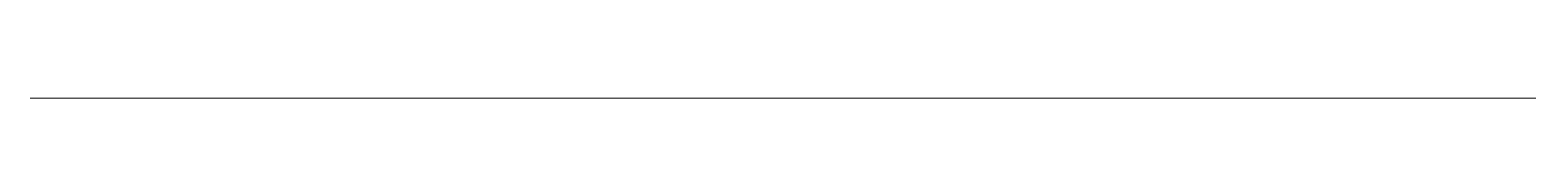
# Model space of a CAD drawing. Header units: millimetres. Extents: x -125 to 1688, y 0 to 610.
# Drawn here: x 927.9 to 1160.9, y 0 to 0 of the extents above; entities that cross this region are included whole.
import ezdxf

# ---------------------------------------------------------------- set-up
doc = ezdxf.new("R2010")
doc.units = ezdxf.units.MM
doc.header["$MEASUREMENT"] = 0

msp = doc.modelspace()

# ---------------------------------------------------------------- linework, layer by layer
at = {"color": 6, "linetype": 'Continuous', "lineweight": 0}
for p, q in [((944.86, 0, -5.14), (927.86, 0, -5.14)), ((944.86, 0, -5.14), (927.86, 0, -5.14)), ((927.86, 0, -5.14), (927.86, 0, 994.86)), ((927.86, 0, 994.86), (927.86, 0, -5.14)), ((1160.86, 0, -5.14), (944.86, 0, -5.14)), ((1160.86, 0, 994.86), (944.86, 0, 994.86)), ((944.86, 0, 994.86), (944.86, 0, -5.14)), ((944.86, 0, -5.14), (944.86, 0, 994.86)), ((1160.86, 0, -5.14), (944.86, 0, -5.14)), ((944.86, 0, 994.86), (1160.86, 0, 994.86))]:
    msp.add_line(p, q, dxfattribs=at)
at = {"color": 0, "linetype": 'Continuous', "lineweight": 0}
for p, q in [((944.86, 0, 994.86), (927.86, 0, 994.86)), ((927.86, 0, 994.86), (944.86, 0, 994.86))]:
    msp.add_line(p, q, dxfattribs=at)
at = {"color": 4, "linetype": 'Continuous', "lineweight": 0}
for p, q in [((1137.86, 0, 578.78), (1149.91, 0, 578.78)), ((1137.86, 0, 598.62), (1137.86, 0, 579.86)), ((1137.86, 0, 579.86), (1137.86, 0, 599.86)), ((1137.86, 0, 599.86), (1137.86, 0, 598.62)), ((1149.91, 0, 578.78), (1137.86, 0, 578.78)), ((1137.86, 0, 528.78), (1149.91, 0, 528.78)), ((1137.86, 0, 548.62), (1137.86, 0, 529.86)), ((1137.86, 0, 529.86), (1137.86, 0, 548.62)), ((1137.86, 0, 549.86), (1137.86, 0, 548.62)), ((1149.91, 0, 528.78), (1137.86, 0, 528.78)), ((1149.91, 0, 478.78), (1137.86, 0, 478.78)), ((1137.86, 0, 478.78), (1149.91, 0, 478.78)), ((1137.86, 0, 499.86), (1137.86, 0, 479.86)), ((1137.86, 0, 479.86), (1137.86, 0, 499.86)), ((1137.86, 0, 529.86), (1137.86, 0, 549.86)), ((1137.86, 0, 479.86), (1137.86, 0, 499.86)), ((1137.86, 0, 579.86), (1137.86, 0, 599.86)), ((1137.86, 0, 579.86), (1137.86, 0, 579.86)), ((1137.86, 0, 579.9), (1137.86, 0, 589.86)), ((1137.86, 0, 548.62), (1137.86, 0, 529.9)), ((1137.86, 0, 529.86), (1137.86, 0, 529.86)), ((1137.86, 0, 548.62), (1137.86, 0, 549.86)), ((1137.86, 0, 498.62), (1137.86, 0, 479.86)), ((1137.86, 0, 479.86), (1137.86, 0, 499.86)), ((1149.91, 0, 553.53), (1149.91, 0, 539.86)), ((1149.91, 0, 539.86), (1149.91, 0, 526.19)), ((1149.91, 0, 489.86), (1149.91, 0, 476.19)), ((1149.91, 0, 503.53), (1149.91, 0, 489.86)), ((1149.91, 0, 589.86), (1149.91, 0, 576.19)), ((1149.91, 0, 603.53), (1149.91, 0, 589.86)), ((1149.91, 0, 489.86), (1149.91, 0, 503.53)), ((1149.91, 0, 476.19), (1149.91, 0, 489.86)), ((1149.91, 0, 589.86), (1149.91, 0, 603.53)), ((1149.91, 0, 576.19), (1149.91, 0, 589.86)), ((1149.91, 0, 539.86), (1149.91, 0, 553.53)), ((1149.91, 0, 526.19), (1149.91, 0, 539.86)), ((1149.91, 0, 498.62), (1149.91, 0, 499.86)), ((1150.97, 0, 589.33), (1160.86, 0, 589.33)), ((1150.97, 0, 590.39), (1150.97, 0, 589.33)), ((1160.86, 0, 590.39), (1150.97, 0, 590.39)), ((1160.86, 0, 490.39), (1150.97, 0, 490.39)), ((1150.97, 0, 504.06), (1160.86, 0, 504.06)), ((1150.97, 0, 490.39), (1150.97, 0, 504.06)), ((1150.97, 0, 554.06), (1150.97, 0, 554.58)), ((1150.97, 0, 540.39), (1150.97, 0, 554.06)), ((1150.97, 0, 525.14), (1150.97, 0, 525.67)), ((1150.97, 0, 539.33), (1150.97, 0, 540.39)), ((1150.97, 0, 525.67), (1150.97, 0, 539.33)), ((1150.97, 0, 489.33), (1160.86, 0, 489.33)), ((1150.97, 0, 490.39), (1150.97, 0, 489.33)), ((1160.86, 0, 490.39), (1150.97, 0, 490.39)), ((1150.97, 0, 554.06), (1160.86, 0, 554.06)), ((1150.97, 0, 554.58), (1150.97, 0, 554.06)), ((1160.86, 0, 554.58), (1150.97, 0, 554.58)), ((1150.97, 0, 539.33), (1160.86, 0, 539.33)), ((1150.97, 0, 540.39), (1150.97, 0, 539.33)), ((1160.86, 0, 540.39), (1150.97, 0, 540.39)), ((1150.97, 0, 575.14), (1160.86, 0, 575.14)), ((1150.97, 0, 575.67), (1150.97, 0, 575.14)), ((1160.86, 0, 575.67), (1150.97, 0, 575.67)), ((1150.97, 0, 475.14), (1160.86, 0, 475.14)), ((1160.86, 0, 475.67), (1150.97, 0, 475.67)), ((1150.97, 0, 489.33), (1160.86, 0, 489.33)), ((1150.97, 0, 475.67), (1150.97, 0, 489.33)), ((1160.86, 0, 540.39), (1150.97, 0, 540.39)), ((1150.97, 0, 554.06), (1160.86, 0, 554.06)), ((1150.97, 0, 540.39), (1150.97, 0, 554.06)), ((1160.86, 0, 590.39), (1150.97, 0, 590.39)), ((1150.97, 0, 604.06), (1160.86, 0, 604.06)), ((1150.97, 0, 590.39), (1150.97, 0, 604.06)), ((1160.86, 0, 575.67), (1150.97, 0, 575.67)), ((1150.97, 0, 589.33), (1160.86, 0, 589.33)), ((1150.97, 0, 575.67), (1150.97, 0, 589.33)), ((1150.97, 0, 525.14), (1160.86, 0, 525.14)), ((1160.86, 0, 504.58), (1150.97, 0, 504.58)), ((1160.86, 0, 554.58), (1150.97, 0, 554.58)), ((1150.97, 0, 575.14), (1160.86, 0, 575.14)), ((1150.97, 0, 525.14), (1160.86, 0, 525.14)), ((1150.97, 0, 525.67), (1150.97, 0, 525.14)), ((1160.86, 0, 525.67), (1150.97, 0, 525.67)), ((1150.97, 0, 475.14), (1160.86, 0, 475.14)), ((1150.97, 0, 475.67), (1150.97, 0, 475.14)), ((1160.86, 0, 475.67), (1150.97, 0, 475.67)), ((1160.86, 0, 604.58), (1150.97, 0, 604.58)), ((1160.86, 0, 525.67), (1150.97, 0, 525.67)), ((1150.97, 0, 539.33), (1160.86, 0, 539.33)), ((1150.97, 0, 525.67), (1150.97, 0, 539.33)), ((1150.97, 0, 504.06), (1160.86, 0, 504.06)), ((1150.97, 0, 504.58), (1150.97, 0, 504.06)), ((1160.86, 0, 504.58), (1150.97, 0, 504.58)), ((1150.97, 0, 604.06), (1160.86, 0, 604.06)), ((1150.97, 0, 604.58), (1150.97, 0, 604.06)), ((1160.86, 0, 604.58), (1150.97, 0, 604.58)), ((1150.97, 0, 475.67), (1150.97, 0, 489.33)), ((1150.97, 0, 475.14), (1150.97, 0, 475.67)), ((1150.97, 0, 575.14), (1150.97, 0, 575.67)), ((1150.97, 0, 490.39), (1150.97, 0, 504.06)), ((1150.97, 0, 589.33), (1150.97, 0, 590.39)), ((1150.97, 0, 504.06), (1150.97, 0, 504.58)), ((1150.97, 0, 575.67), (1150.97, 0, 589.33)), ((1150.97, 0, 489.33), (1150.97, 0, 490.39)), ((1150.97, 0, 604.06), (1150.97, 0, 604.58)), ((1150.97, 0, 590.39), (1150.97, 0, 604.06))]:
    msp.add_line(p, q, dxfattribs=at)
at = {"color": 4, "linetype": 'Continuous', "lineweight": 0, "extrusion": (0, -1, 0)}
for centre, start, end in [((1150.97, 553.53), 90, 180), ((1150.97, 526.19), 180, 270), ((1150.97, 526.19), 180, 270), ((1150.97, 553.53), 90, 180), ((1150.97, 576.19), 180, 270), ((1150.97, 476.19), 180, 270), ((1150.97, 603.53), 90, 180), ((1150.97, 576.19), 180, 270), ((1150.97, 503.53), 90, 180), ((1150.97, 503.53), 90, 180), ((1150.97, 476.19), 180, 270), ((1150.97, 603.53), 90, 180)]:
    msp.add_arc(centre, 1.06, start, end, dxfattribs=at)
for centre, major_axis, start_param, end_param in [((1150.97, 0, 553.53), (1.06, 0), 1.570796, 3.141593), ((1150.97, 0, 539.86), (1.06, 0), 1.570796, 3.141593), ((1150.97, 0, 553.53), (-1.06, 0), 4.712389, 6.283185), ((1150.97, 0, 526.19), (-1.06, 0), 0, 1.570796), ((1150.97, 0, 539.86), (1.06, 0), 3.141593, 4.712389), ((1150.97, 0, 539.86), (-1.06, 0), 4.712389, 6.283185), ((1150.97, 0, 526.19), (1.06, 0), 3.141593, 4.712389), ((1150.97, 0, 539.86), (-1.06, 0), 0, 1.570796), ((1150.97, 0, 476.19), (1.06, 0), 3.141593, 4.712389), ((1150.97, 0, 489.86), (-1.06, 0), 0, 1.570796), ((1150.97, 0, 476.19), (-1.06, 0), 0, 1.570796), ((1150.97, 0, 576.19), (-1.06, 0), 0, 1.570796), ((1150.97, 0, 489.86), (1.06, 0), 1.570796, 3.141593), ((1150.97, 0, 503.53), (-1.06, 0), 4.712389, 6.283185), ((1150.97, 0, 589.86), (1.06, 0), 3.141593, 4.712389), ((1150.97, 0, 589.86), (-1.06, 0), 4.712389, 6.283185), ((1150.97, 0, 503.53), (1.06, 0), 1.570796, 3.141593), ((1150.97, 0, 576.19), (1.06, 0), 3.141593, 4.712389), ((1150.97, 0, 589.86), (-1.06, 0), 0, 1.570796), ((1150.97, 0, 489.86), (1.06, 0), 3.141593, 4.712389), ((1150.97, 0, 489.86), (-1.06, 0), 4.712389, 6.283185), ((1150.97, 0, 603.53), (1.06, 0), 1.570796, 3.141593), ((1150.97, 0, 589.86), (1.06, 0), 1.570796, 3.141593), ((1150.97, 0, 603.53), (-1.06, 0), 4.712389, 6.283185)]:
    msp.add_ellipse(centre, major_axis=major_axis, ratio=0.5, start_param=start_param, end_param=end_param, dxfattribs=at)

doc.saveas('drawing.dxf')
